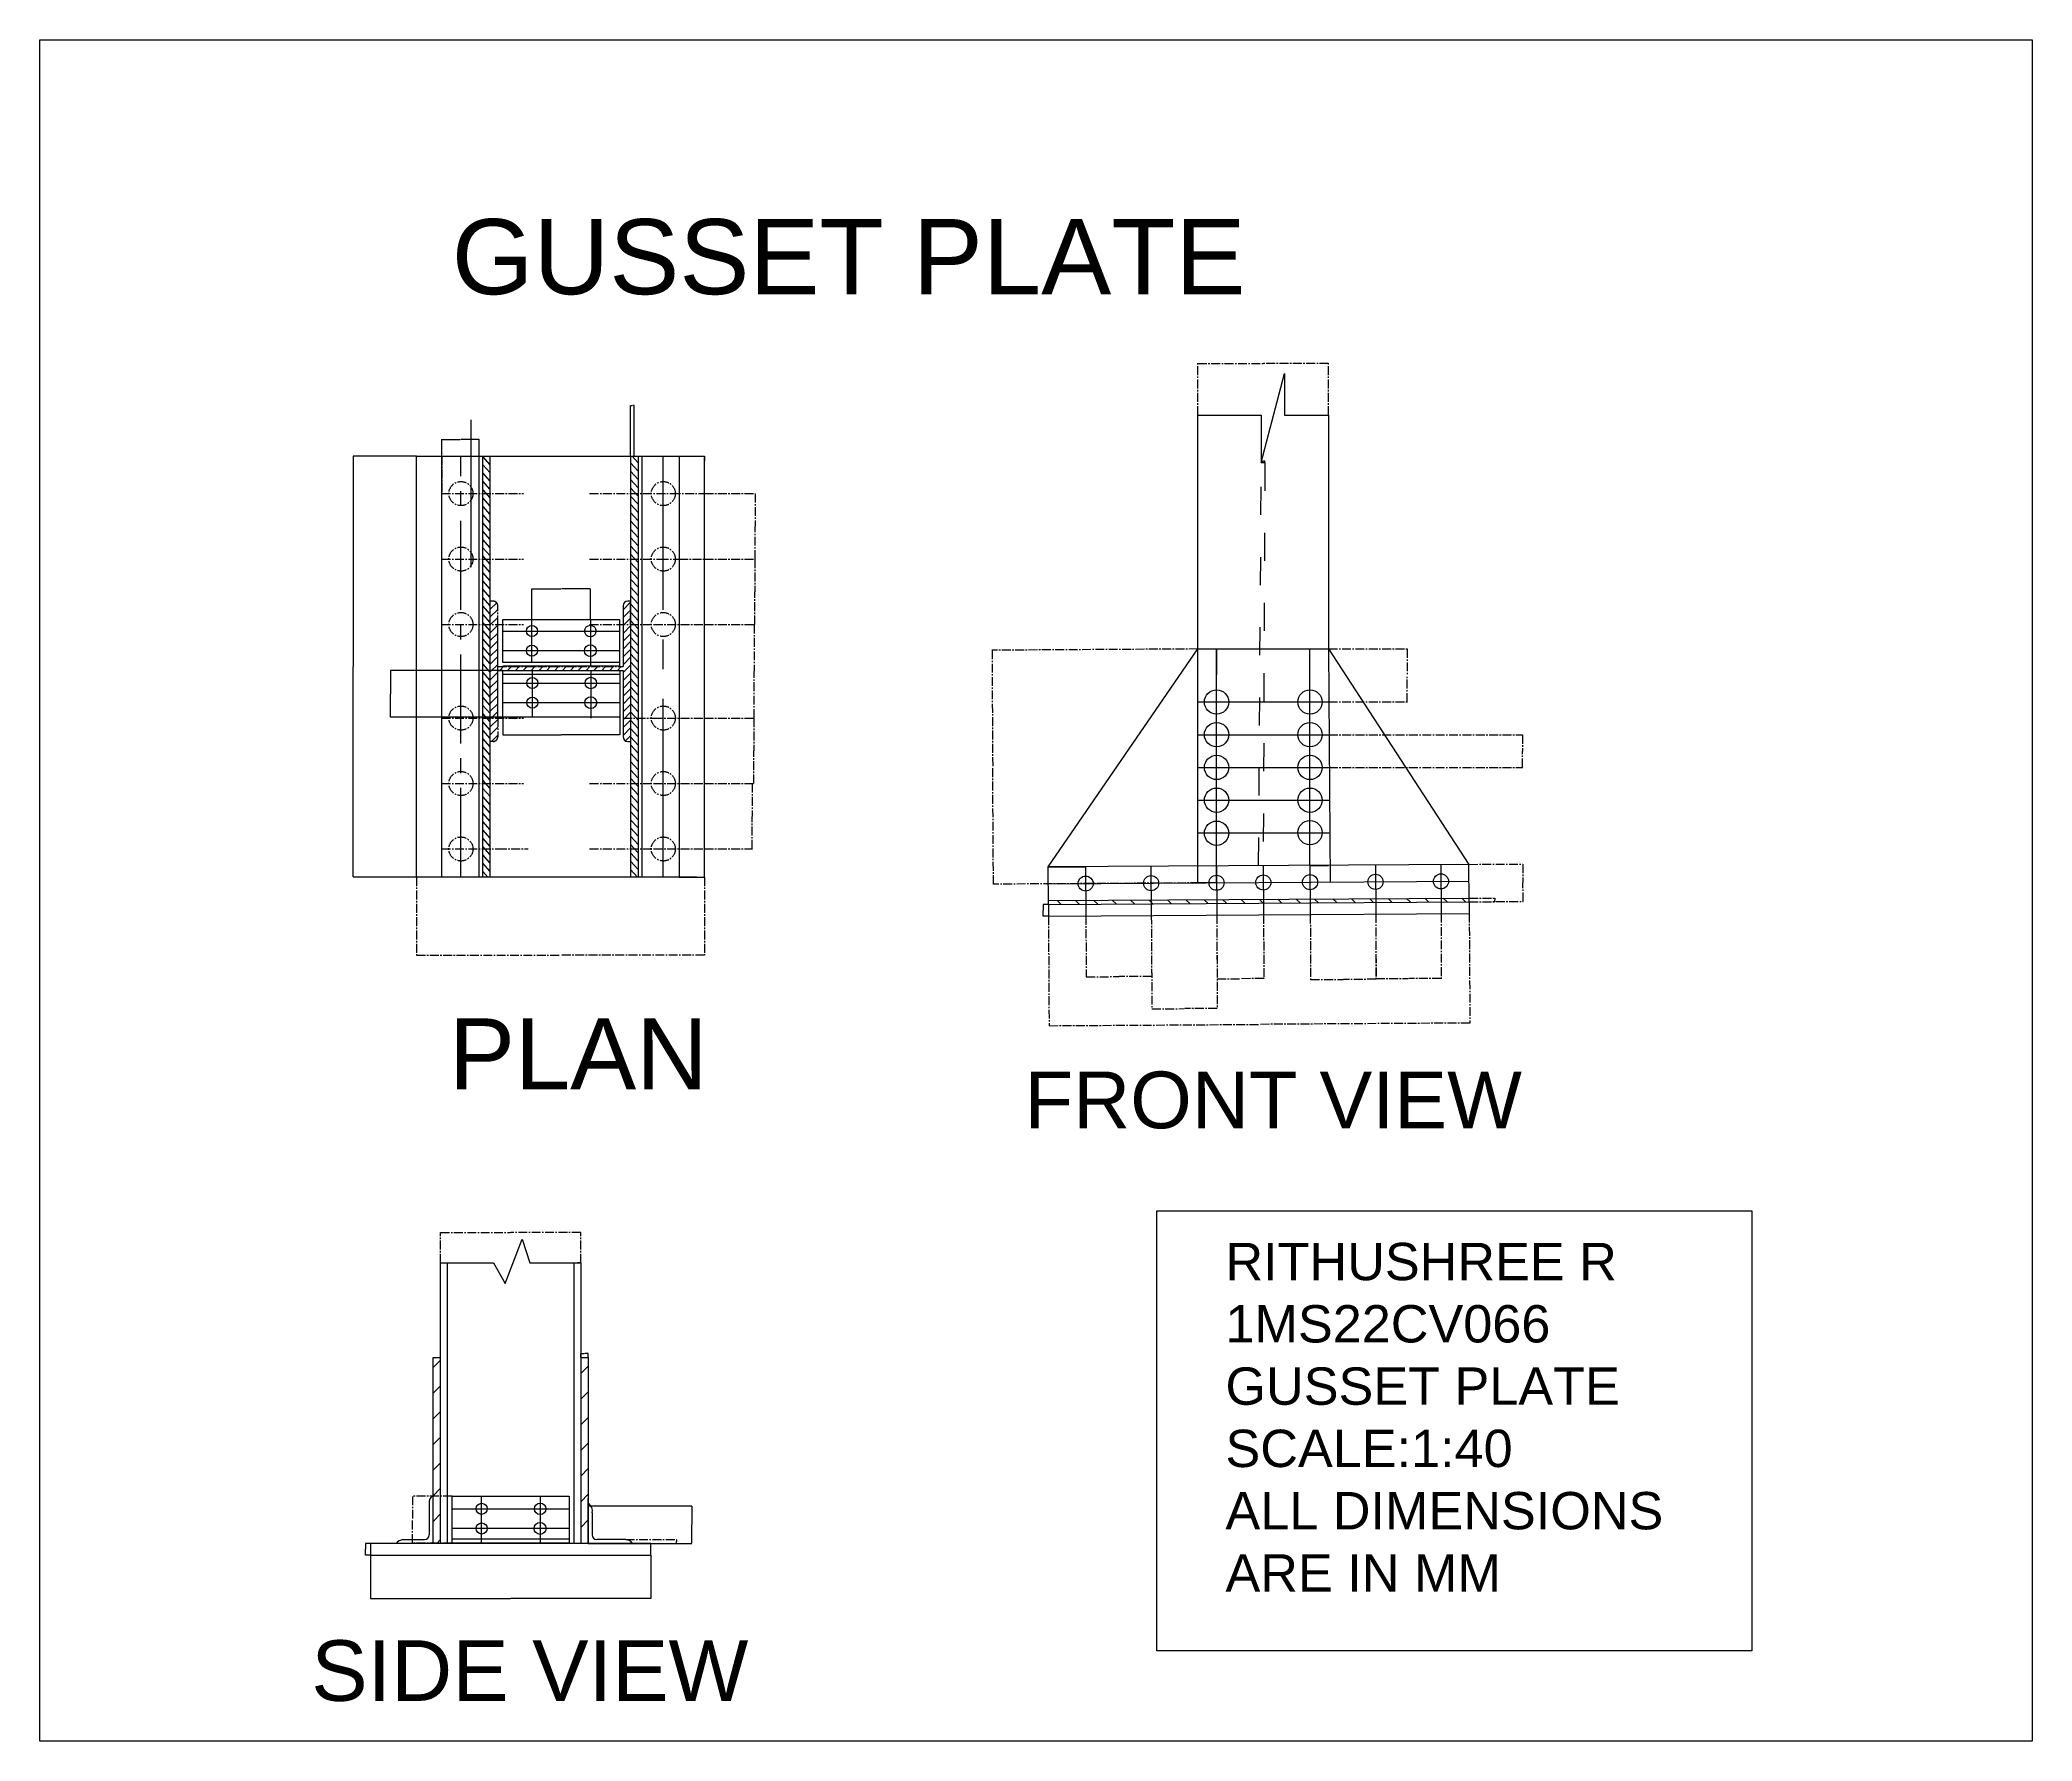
# Model space of a CAD drawing. Header units: millimetres. Extents: x 992 to 14246, y 907 to 4545.
# Drawn here: x 9984 to 14246, y 907 to 4545 of the extents above; entities that cross this region are included whole.
import ezdxf

# ---------------------------------------------------------------- set-up
doc = ezdxf.new("R2010")
doc.units = ezdxf.units.MM
doc.linetypes.add('ACAD_ISO03W100', pattern=[30, 12, -18])
doc.linetypes.add('CENTER2', pattern=[28.575, 19.05, -3.175, 3.175, -3.175])
doc.styles.get("Standard").update_dxf_attribs({"font": 'arial.ttf'})
doc.dimstyles.get("Standard").update_dxf_attribs({"dimtxt": 0.18, "dimasz": 0.18, "dimexe": 0.18, "dimexo": 0.0625, "dimgap": 0.09, "dimtad": 0, "dimtih": 1, "dimtoh": 1, "dimdec": 4, "dimzin": 0, "dimdsep": 46, "dimtxsty": 'Standard', "dimcen": 0.09, "dimadec": 0, "dimazin": 0, "dimtfac": 1, "dimtdec": 4, "dimtofl": 0, "dimtmove": 0, "dimatfit": 3, "dimfxl": 1, "dimtolj": 1, "dimtzin": 0, "dimarcsym": 0})
pattern_1 = [(132, (9543.366, 2410.512), (-8.824845, -7.945926), [])]
pattern_2 = [(45, (9543.366, 2410.512), (-8.39689, 8.39689), [])]

# ---------------------------------------------------------------- blocks, each defined once
blk = doc.blocks.new('*D78')
at = {"color": 0, "lineweight": -2, "transparency": 16777216}
for p, q in [((10691.4, 1305.2), (10691.4, 1212.5)), ((11291.4, 1305.2), (11291.4, 1212.5)), ((10691.6, 1212.7), (10991.1, 1212.7)), ((11291.2, 1212.7), (10991.7, 1212.7))]:
    blk.add_line(p, q, dxfattribs=at)
at = {"color": 0, "transparency": 16777216}
for points in [[(10691.6, 1212.7), (10691.6, 1212.7), (10691.4, 1212.7)], [(11291.2, 1212.7), (11291.2, 1212.7), (11291.4, 1212.7)]]:
    blk.add_solid(points, dxfattribs=at)
at = {"layer": 'Defpoints', "color": 0, "transparency": 16777216}
for p in [(10691.4, 1305.3), (11291.4, 1305.3), (11291.4, 1212.7)]:
    blk.add_point(p, dxfattribs=at)
at = {"color": 0, "transparency": 16777216, "insert": (10991.4, 1212.7), "char_height": 0.18, "attachment_point": 5}
blk.add_mtext('\\A1;600', dxfattribs=at)
blk = doc.blocks.new('*D79')
at = {"color": 0, "lineweight": -2, "transparency": 16777216}
for p, q in [((10843.9, 3655.1), (10843.9, 3691.2)), ((10844.1, 3691), (10883.4, 3691)), ((10923.7, 3691), (10884.5, 3691)), ((10923.9, 3655.1), (10923.9, 3691.2))]:
    blk.add_line(p, q, dxfattribs=at)
at = {"color": 0, "transparency": 16777216}
for points in [[(10844.1, 3691), (10844.1, 3691), (10843.9, 3691)], [(10923.7, 3691), (10923.7, 3691), (10923.9, 3691)]]:
    blk.add_solid(points, dxfattribs=at)
at = {"layer": 'Defpoints', "color": 0, "transparency": 16777216}
for p in [(10843.9, 3691), (10843.9, 3655.1), (10923.9, 3655.1)]:
    blk.add_point(p, dxfattribs=at)
at = {"color": 0, "transparency": 16777216, "insert": (10883.9, 3691), "char_height": 0.18, "attachment_point": 5}
blk.add_mtext('\\A1;80.0000', dxfattribs=at)
blk = doc.blocks.new('*D80')
at = {"color": 0, "lineweight": -2, "transparency": 16777216}
for p, q in [((10789.9, 3655.1), (10654.8, 3655.1)), ((10654.9, 3654.9), (10654.9, 3205.3)), ((10654.9, 2755.3), (10654.9, 3204.9)), ((10789.9, 2755.1), (10654.8, 2755.1))]:
    blk.add_line(p, q, dxfattribs=at)
at = {"color": 0, "transparency": 16777216}
for points in [[(10654.9, 3654.9), (10655, 3654.9), (10654.9, 3655.1)], [(10654.9, 2755.3), (10655, 2755.3), (10654.9, 2755.1)]]:
    blk.add_solid(points, dxfattribs=at)
at = {"layer": 'Defpoints', "color": 0, "transparency": 16777216}
for p in [(10789.9, 3655.1), (10654.9, 2755.1), (10789.9, 2755.1)]:
    blk.add_point(p, dxfattribs=at)
at = {"color": 0, "transparency": 16777216, "insert": (10654.9, 3205.1), "char_height": 0.18, "attachment_point": 5}
blk.add_mtext('\\A1;900.0000', dxfattribs=at)
blk = doc.blocks.new('*D81')
at = {"color": 0, "lineweight": -2, "transparency": 16777216}
for p, q in [((10974.6, 3196.8), (10734.4, 3196.8)), ((10734.6, 3196.6), (10734.6, 3147)), ((10734.6, 3097), (10734.6, 3146.6)), ((10974.6, 3096.8), (10734.4, 3096.8))]:
    blk.add_line(p, q, dxfattribs=at)
at = {"color": 0, "transparency": 16777216}
for points in [[(10734.6, 3196.6), (10734.7, 3196.6), (10734.6, 3196.8)], [(10734.6, 3097), (10734.7, 3097), (10734.6, 3096.8)]]:
    blk.add_solid(points, dxfattribs=at)
at = {"layer": 'Defpoints', "color": 0, "transparency": 16777216}
for p in [(10974.7, 3196.8), (10734.6, 3096.8), (10974.7, 3096.8)]:
    blk.add_point(p, dxfattribs=at)
at = {"color": 0, "transparency": 16777216, "insert": (10734.6, 3146.8), "char_height": 0.18, "attachment_point": 5}
blk.add_mtext('\\A1;100.0000', dxfattribs=at)
blk = doc.blocks.new('*D82')
at = {"color": 0, "lineweight": -2, "transparency": 16777216}
for p, q in [((10974.7, 3096.8), (10974.7, 3059.3)), ((11224.7, 3096.8), (11224.7, 3059.3)), ((10974.8, 3059.5), (11099.1, 3059.5)), ((11224.5, 3059.5), (11100.3, 3059.5))]:
    blk.add_line(p, q, dxfattribs=at)
at = {"color": 0, "transparency": 16777216}
for points in [[(10974.8, 3059.5), (10974.8, 3059.5), (10974.7, 3059.5)], [(11224.5, 3059.5), (11224.5, 3059.5), (11224.7, 3059.5)]]:
    blk.add_solid(points, dxfattribs=at)
at = {"layer": 'Defpoints', "color": 0, "transparency": 16777216}
for p in [(10974.7, 3096.8), (11224.7, 3096.8), (11224.7, 3059.5)]:
    blk.add_point(p, dxfattribs=at)
at = {"color": 0, "transparency": 16777216, "insert": (11099.7, 3059.5), "char_height": 0.18, "attachment_point": 5}
blk.add_mtext('\\A1;250.0000', dxfattribs=at)
blk = doc.blocks.new('*D83')
at = {"color": 0, "lineweight": -2, "transparency": 16777216}
for p, q in [((11036.9, 3306.2), (11036.9, 3371.5)), ((11037, 3371.3), (11098.8, 3371.3)), ((11161.7, 3371.3), (11100, 3371.3)), ((11161.9, 3306.2), (11161.9, 3371.5))]:
    blk.add_line(p, q, dxfattribs=at)
at = {"color": 0, "transparency": 16777216}
for points in [[(11037, 3371.3), (11037, 3371.3), (11036.9, 3371.3)], [(11161.7, 3371.3), (11161.7, 3371.3), (11161.9, 3371.3)]]:
    blk.add_solid(points, dxfattribs=at)
at = {"layer": 'Defpoints', "color": 0, "transparency": 16777216}
for p in [(11161.9, 3371.3), (11036.9, 3306.1), (11161.9, 3306.1)]:
    blk.add_point(p, dxfattribs=at)
at = {"color": 0, "transparency": 16777216, "insert": (11099.4, 3371.3), "char_height": 0.18, "attachment_point": 5}
blk.add_mtext('\\A1;125.0000', dxfattribs=at)
blk = doc.blocks.new('*D77')
at = {"color": 0, "lineweight": -2, "transparency": 16777216}
for p, q in [((11247.9, 3655.1), (11247.9, 3763.4)), ((11248.1, 3763.2), (11251.5, 3763.2)), ((11255.7, 3763.2), (11252.4, 3763.2)), ((11255.9, 3655.1), (11255.9, 3763.4))]:
    blk.add_line(p, q, dxfattribs=at)
at = {"color": 0, "transparency": 16777216}
for points in [[(11248.1, 3763.2), (11248.1, 3763.2), (11247.9, 3763.2)], [(11255.7, 3763.2), (11255.7, 3763.2), (11255.9, 3763.2)]]:
    blk.add_solid(points, dxfattribs=at)
at = {"layer": 'Defpoints', "color": 0, "transparency": 16777216}
for p in [(11247.9, 3763.2), (11247.9, 3655.1), (11255.9, 3655.1)]:
    blk.add_point(p, dxfattribs=at)
at = {"color": 0, "transparency": 16777216, "insert": (11251.9, 3763.2), "char_height": 0.18, "attachment_point": 5}
blk.add_mtext('\\A1;8.0000', dxfattribs=at)
blk = doc.blocks.new('*D84')
at = {"color": 0, "linetype": 'CENTER2', "lineweight": -2, "transparency": 16777216}
for p, q in [((10789.9, 2755), (10789.9, 2588.2)), ((11405.9, 2755), (11405.9, 2588.2)), ((10790.1, 2588.4), (11097.6, 2588.4)), ((11405.7, 2588.4), (11098.2, 2588.4))]:
    blk.add_line(p, q, dxfattribs=at)
at = {"color": 0, "linetype": 'CENTER2', "transparency": 16777216}
for points in [[(10790.1, 2588.4), (10790.1, 2588.4), (10789.9, 2588.4)], [(11405.7, 2588.4), (11405.7, 2588.4), (11405.9, 2588.4)]]:
    blk.add_solid(points, dxfattribs=at)
at = {"layer": 'Defpoints', "color": 0, "linetype": 'CENTER2', "transparency": 16777216}
for p in [(10789.9, 2755.1), (11405.9, 2755.1), (11405.9, 2588.4)]:
    blk.add_point(p, dxfattribs=at)
at = {"color": 0, "linetype": 'CENTER2', "transparency": 16777216, "insert": (11097.9, 2588.4), "char_height": 0.18, "attachment_point": 5}
blk.add_mtext('\\A1;600', dxfattribs=at)
blk = doc.blocks.new('*D85')
at = {"color": 0, "linetype": 'CENTER2', "lineweight": -2, "transparency": 16777216}
for p, q in [((11406, 2955.1), (11508.4, 2955.1)), ((11508.2, 2954.9), (11508.2, 2885.3)), ((11508.2, 2815.3), (11508.2, 2884.9)), ((11406, 2815.1), (11508.4, 2815.1))]:
    blk.add_line(p, q, dxfattribs=at)
at = {"color": 0, "linetype": 'CENTER2', "transparency": 16777216}
for points in [[(11508.2, 2954.9), (11508.2, 2954.9), (11508.2, 2955.1)], [(11508.2, 2815.3), (11508.2, 2815.3), (11508.2, 2815.1)]]:
    blk.add_solid(points, dxfattribs=at)
at = {"layer": 'Defpoints', "color": 0, "linetype": 'CENTER2', "transparency": 16777216}
for p in [(11405.9, 2955.1), (11405.9, 2815.1), (11508.2, 2815.1)]:
    blk.add_point(p, dxfattribs=at)
at = {"color": 0, "linetype": 'CENTER2', "transparency": 16777216, "insert": (11508.2, 2885.1), "char_height": 0.18, "attachment_point": 5}
blk.add_mtext('\\A1;140.0000', dxfattribs=at)
blk = doc.blocks.new('*D86')
at = {"color": 0, "linetype": 'CENTER2', "lineweight": -2, "transparency": 16777216}
for p, q in [((11406, 3095.1), (11511.7, 3095.1)), ((11511.5, 3094.9), (11511.5, 3025.3)), ((11511.5, 2955.3), (11511.5, 3024.9)), ((11406, 2955.1), (11511.7, 2955.1))]:
    blk.add_line(p, q, dxfattribs=at)
at = {"color": 0, "linetype": 'CENTER2', "transparency": 16777216}
for points in [[(11511.5, 3094.9), (11511.6, 3094.9), (11511.5, 3095.1)], [(11511.5, 2955.3), (11511.6, 2955.3), (11511.5, 2955.1)]]:
    blk.add_solid(points, dxfattribs=at)
at = {"layer": 'Defpoints', "color": 0, "linetype": 'CENTER2', "transparency": 16777216}
for p in [(11405.9, 3095.1), (11405.9, 2955.1), (11511.5, 2955.1)]:
    blk.add_point(p, dxfattribs=at)
at = {"color": 0, "linetype": 'CENTER2', "transparency": 16777216, "insert": (11511.5, 3025.1), "char_height": 0.18, "attachment_point": 5}
blk.add_mtext('\\A1;140.0000', dxfattribs=at)
blk = doc.blocks.new('*D87')
at = {"color": 0, "linetype": 'CENTER2', "lineweight": -2, "transparency": 16777216}
for p, q in [((11406, 3295.1), (11512.1, 3295.1)), ((11511.9, 3294.9), (11511.9, 3195.3)), ((11511.9, 3095.3), (11511.9, 3194.9)), ((11406, 3095.1), (11512.1, 3095.1))]:
    blk.add_line(p, q, dxfattribs=at)
at = {"color": 0, "linetype": 'CENTER2', "transparency": 16777216}
for points in [[(11511.9, 3294.9), (11511.9, 3294.9), (11511.9, 3295.1)], [(11511.9, 3095.3), (11511.9, 3095.3), (11511.9, 3095.1)]]:
    blk.add_solid(points, dxfattribs=at)
at = {"layer": 'Defpoints', "color": 0, "linetype": 'CENTER2', "transparency": 16777216}
for p in [(11405.9, 3295.1), (11405.9, 3095.1), (11511.9, 3095.1)]:
    blk.add_point(p, dxfattribs=at)
at = {"color": 0, "linetype": 'CENTER2', "transparency": 16777216, "insert": (11511.9, 3195.1), "char_height": 0.18, "attachment_point": 5}
blk.add_mtext('\\A1;200.0000', dxfattribs=at)
blk = doc.blocks.new('*D88')
at = {"color": 0, "linetype": 'CENTER2', "lineweight": -2, "transparency": 16777216}
for p, q in [((11406, 3435.1), (11513.8, 3435.1)), ((11513.6, 3434.9), (11513.6, 3365.3)), ((11513.6, 3295.3), (11513.6, 3364.9)), ((11406, 3295.1), (11513.8, 3295.1))]:
    blk.add_line(p, q, dxfattribs=at)
at = {"color": 0, "linetype": 'CENTER2', "transparency": 16777216}
for points in [[(11513.6, 3434.9), (11513.6, 3434.9), (11513.6, 3435.1)], [(11513.6, 3295.3), (11513.6, 3295.3), (11513.6, 3295.1)]]:
    blk.add_solid(points, dxfattribs=at)
at = {"layer": 'Defpoints', "color": 0, "linetype": 'CENTER2', "transparency": 16777216}
for p in [(11405.9, 3435.1), (11405.9, 3295.1), (11513.6, 3295.1)]:
    blk.add_point(p, dxfattribs=at)
at = {"color": 0, "linetype": 'CENTER2', "transparency": 16777216, "insert": (11513.6, 3365.1), "char_height": 0.18, "attachment_point": 5}
blk.add_mtext('\\A1;140.0000', dxfattribs=at)
blk = doc.blocks.new('*D89')
at = {"color": 0, "linetype": 'CENTER2', "lineweight": -2, "transparency": 16777216}
for p, q in [((11406, 3575.1), (11514.6, 3575.1)), ((11514.4, 3574.9), (11514.4, 3505.3)), ((11514.4, 3435.3), (11514.4, 3504.9)), ((11406, 3435.1), (11514.6, 3435.1))]:
    blk.add_line(p, q, dxfattribs=at)
at = {"color": 0, "linetype": 'CENTER2', "transparency": 16777216}
for points in [[(11514.4, 3574.9), (11514.5, 3574.9), (11514.4, 3575.1)], [(11514.4, 3435.3), (11514.5, 3435.3), (11514.4, 3435.1)]]:
    blk.add_solid(points, dxfattribs=at)
at = {"layer": 'Defpoints', "color": 0, "linetype": 'CENTER2', "transparency": 16777216}
for p in [(11405.9, 3575.1), (11405.9, 3435.1), (11514.4, 3435.1)]:
    blk.add_point(p, dxfattribs=at)
at = {"color": 0, "linetype": 'CENTER2', "transparency": 16777216, "insert": (11514.4, 3505.1), "char_height": 0.18, "attachment_point": 5}
blk.add_mtext('\\A1;140.0000', dxfattribs=at)
blk = doc.blocks.new('*D90')
at = {"color": 0, "linetype": 'CENTER2', "lineweight": -2, "transparency": 16777216}
for p, q in [((12141.4, 2696.6), (12130.2, 2696.5)), ((12130.4, 2696.4), (12130.5, 2684.2)), ((12141.5, 2671.6), (12130.4, 2671.5)), ((12130.5, 2671.7), (12130.5, 2683.9))]:
    blk.add_line(p, q, dxfattribs=at)
at = {"color": 0, "linetype": 'CENTER2', "transparency": 16777216}
for points in [[(12130.4, 2696.4), (12130.4, 2696.4), (12130.4, 2696.5)], [(12130.6, 2671.7), (12130.5, 2671.7), (12130.5, 2671.5)]]:
    blk.add_solid(points, dxfattribs=at)
at = {"layer": 'Defpoints', "color": 0, "linetype": 'CENTER2', "transparency": 16777216}
for p in [(12130.4, 2696.5), (12141.4, 2696.6), (12141.6, 2671.6)]:
    blk.add_point(p, dxfattribs=at)
at = {"color": 0, "linetype": 'CENTER2', "transparency": 16777216, "insert": (12130.5, 2684), "char_height": 0.18, "attachment_point": 5}
blk.add_mtext('\\A1;25.0000', dxfattribs=at)
blk = doc.blocks.new('*D91')
at = {"color": 0, "linetype": 'CENTER2', "lineweight": -2, "transparency": 16777216}
for p, q in [((13041.4, 2710.2), (13096.3, 2710.2)), ((13041.5, 2702.2), (13096.3, 2702.2)), ((13096.1, 2710), (13096.1, 2706.4)), ((13096.1, 2702.4), (13096.1, 2706))]:
    blk.add_line(p, q, dxfattribs=at)
at = {"color": 0, "linetype": 'CENTER2', "transparency": 16777216}
for points in [[(13096.1, 2710), (13096.1, 2710), (13096.1, 2710.2)], [(13096.1, 2702.4), (13096.1, 2702.4), (13096.1, 2702.2)]]:
    blk.add_solid(points, dxfattribs=at)
at = {"layer": 'Defpoints', "color": 0, "linetype": 'CENTER2', "transparency": 16777216}
for p in [(13041.4, 2710.2), (13041.4, 2702.2), (13096.1, 2702.2)]:
    blk.add_point(p, dxfattribs=at)
at = {"color": 0, "linetype": 'CENTER2', "transparency": 16777216, "insert": (13096.1, 2706.2), "char_height": 0.18, "attachment_point": 5}
blk.add_mtext('\\A1;7.9998', dxfattribs=at)
blk = doc.blocks.new('*D92')
at = {"color": 0, "linetype": 'CENTER2', "lineweight": -2, "transparency": 16777216}
for p, q in [((13041, 2782.2), (13156.4, 2782.9)), ((13156.2, 2782.7), (13156.5, 2743.1)), ((13156.7, 2703.1), (13156.5, 2742.7)), ((13041.5, 2702.2), (13156.9, 2702.9))]:
    blk.add_line(p, q, dxfattribs=at)
at = {"color": 0, "linetype": 'CENTER2', "transparency": 16777216}
for points in [[(13156.3, 2782.7), (13156.2, 2782.7), (13156.2, 2782.9)], [(13156.8, 2703.1), (13156.7, 2703.1), (13156.7, 2702.9)]]:
    blk.add_solid(points, dxfattribs=at)
at = {"layer": 'Defpoints', "color": 0, "linetype": 'CENTER2', "transparency": 16777216}
for p in [(13040.9, 2782.2), (13156.2, 2782.9), (13041.4, 2702.2)]:
    blk.add_point(p, dxfattribs=at)
at = {"color": 0, "linetype": 'CENTER2', "transparency": 16777216, "insert": (13156.5, 2742.9), "char_height": 0.18, "attachment_point": 5}
blk.add_mtext('\\A1;80.0000', dxfattribs=at)
blk = doc.blocks.new('*D93')
at = {"color": 0, "linetype": 'CENTER2', "lineweight": -2, "transparency": 16777216}
for p, q in [((12841.6, 2675.9), (12841.6, 2537.7)), ((12981.6, 2676.8), (12981.6, 2537.7)), ((12841.8, 2537.9), (12911, 2537.9)), ((12981.4, 2537.9), (12912.2, 2537.9))]:
    blk.add_line(p, q, dxfattribs=at)
at = {"color": 0, "linetype": 'CENTER2', "transparency": 16777216}
for points in [[(12841.8, 2537.9), (12841.8, 2537.8), (12841.6, 2537.9)], [(12981.4, 2537.9), (12981.4, 2537.8), (12981.6, 2537.9)]]:
    blk.add_solid(points, dxfattribs=at)
at = {"layer": 'Defpoints', "color": 0, "linetype": 'CENTER2', "transparency": 16777216}
for p in [(12841.6, 2676), (12981.6, 2676.8), (12841.6, 2537.9)]:
    blk.add_point(p, dxfattribs=at)
at = {"color": 0, "linetype": 'CENTER2', "transparency": 16777216, "insert": (12911.6, 2537.9), "char_height": 0.18, "attachment_point": 5}
blk.add_mtext('\\A1;139.9973', dxfattribs=at)
blk = doc.blocks.new('*D94')
at = {"color": 0, "linetype": 'CENTER2', "lineweight": -2, "transparency": 16777216}
for p, q in [((12701.6, 2675), (12702.4, 2535.5)), ((12841.6, 2675.9), (12842.4, 2536.4)), ((12702.6, 2535.7), (12771.8, 2536.1)), ((12842.3, 2536.5), (12773, 2536.1))]:
    blk.add_line(p, q, dxfattribs=at)
at = {"color": 0, "linetype": 'CENTER2', "transparency": 16777216}
for points in [[(12702.6, 2535.7), (12702.6, 2535.6), (12702.4, 2535.7)], [(12842.3, 2536.6), (12842.3, 2536.5), (12842.4, 2536.5)]]:
    blk.add_solid(points, dxfattribs=at)
at = {"layer": 'Defpoints', "color": 0, "linetype": 'CENTER2', "transparency": 16777216}
for p in [(12701.6, 2675.1), (12841.6, 2676), (12702.4, 2535.7)]:
    blk.add_point(p, dxfattribs=at)
at = {"color": 0, "linetype": 'CENTER2', "transparency": 16777216, "insert": (12772.4, 2536.1), "char_height": 0.18, "attachment_point": 5}
blk.add_mtext('\\A1;140.0000', dxfattribs=at)
blk = doc.blocks.new('*D95')
at = {"color": 0, "linetype": 'CENTER2', "lineweight": -2, "transparency": 16777216}
for p, q in [((12501.6, 2673.8), (12502.4, 2537.2)), ((12601.6, 2674.4), (12602.4, 2537.8)), ((12502.6, 2537.4), (12551.8, 2537.7)), ((12602.2, 2538), (12553, 2537.7))]:
    blk.add_line(p, q, dxfattribs=at)
at = {"color": 0, "linetype": 'CENTER2', "transparency": 16777216}
for points in [[(12502.6, 2537.4), (12502.6, 2537.4), (12502.4, 2537.4)], [(12602.2, 2538), (12602.2, 2538), (12602.4, 2538)]]:
    blk.add_solid(points, dxfattribs=at)
at = {"layer": 'Defpoints', "color": 0, "linetype": 'CENTER2', "transparency": 16777216}
for p in [(12501.6, 2673.8), (12601.6, 2674.5), (12502.4, 2537.4)]:
    blk.add_point(p, dxfattribs=at)
at = {"color": 0, "linetype": 'CENTER2', "transparency": 16777216, "insert": (12552.4, 2537.7), "char_height": 0.18, "attachment_point": 5}
blk.add_mtext('\\A1;100.0000', dxfattribs=at)
blk = doc.blocks.new('*D96')
at = {"color": 0, "linetype": 'CENTER2', "lineweight": -2, "transparency": 16777216}
for p, q in [((12141.6, 2671.5), (12143, 2437.2)), ((13041.6, 2677.1), (13043, 2442.7)), ((12143.2, 2437.3), (12592.4, 2440.1)), ((13042.8, 2442.9), (12593.6, 2440.1))]:
    blk.add_line(p, q, dxfattribs=at)
at = {"color": 0, "linetype": 'CENTER2', "transparency": 16777216}
for points in [[(12143.2, 2437.4), (12143.2, 2437.3), (12143, 2437.3)], [(13042.8, 2442.9), (13042.8, 2442.9), (13043, 2442.9)]]:
    blk.add_solid(points, dxfattribs=at)
at = {"layer": 'Defpoints', "color": 0, "linetype": 'CENTER2', "transparency": 16777216}
for p in [(12141.6, 2671.6), (13041.6, 2677.2), (13043, 2442.9)]:
    blk.add_point(p, dxfattribs=at)
at = {"color": 0, "linetype": 'CENTER2', "transparency": 16777216, "insert": (12593, 2440.1), "char_height": 0.18, "attachment_point": 5}
blk.add_mtext('\\A1;900.0000', dxfattribs=at)
blk = doc.blocks.new('*D97')
at = {"color": 0, "linetype": 'CENTER2', "lineweight": -2, "transparency": 16777216}
for p, q in [((12361.6, 2672.9), (12362.8, 2473.1)), ((12501.6, 2673.8), (12502.8, 2474)), ((12363, 2473.3), (12432.2, 2473.7)), ((12502.6, 2474.2), (12433.4, 2473.7))]:
    blk.add_line(p, q, dxfattribs=at)
at = {"color": 0, "linetype": 'CENTER2', "transparency": 16777216}
for points in [[(12363, 2473.3), (12363, 2473.3), (12362.8, 2473.3)], [(12502.6, 2474.2), (12502.6, 2474.1), (12502.8, 2474.2)]]:
    blk.add_solid(points, dxfattribs=at)
at = {"layer": 'Defpoints', "color": 0, "linetype": 'CENTER2', "transparency": 16777216}
for p in [(12361.6, 2673), (12501.6, 2673.8), (12362.8, 2473.3)]:
    blk.add_point(p, dxfattribs=at)
at = {"color": 0, "linetype": 'CENTER2', "transparency": 16777216, "insert": (12432.8, 2473.7), "char_height": 0.18, "attachment_point": 5}
blk.add_mtext('\\A1;140.0000', dxfattribs=at)
blk = doc.blocks.new('*D98')
at = {"color": 0, "linetype": 'CENTER2', "lineweight": -2, "transparency": 16777216}
for p, q in [((12221.6, 2672), (12222.4, 2541.6)), ((12361.6, 2672.9), (12362.4, 2542.4)), ((12222.6, 2541.8), (12291.8, 2542.2)), ((12362.2, 2542.6), (12293, 2542.2))]:
    blk.add_line(p, q, dxfattribs=at)
at = {"color": 0, "linetype": 'CENTER2', "transparency": 16777216}
for points in [[(12222.6, 2541.8), (12222.6, 2541.7), (12222.4, 2541.8)], [(12362.2, 2542.6), (12362.2, 2542.6), (12362.4, 2542.6)]]:
    blk.add_solid(points, dxfattribs=at)
at = {"layer": 'Defpoints', "color": 0, "linetype": 'CENTER2', "transparency": 16777216}
for p in [(12221.6, 2672.1), (12361.6, 2673), (12222.4, 2541.8)]:
    blk.add_point(p, dxfattribs=at)
at = {"color": 0, "linetype": 'CENTER2', "transparency": 16777216, "insert": (12292.4, 2542.2), "char_height": 0.18, "attachment_point": 5}
blk.add_mtext('\\A1;140.0000', dxfattribs=at)
blk = doc.blocks.new('*D99')
at = {"color": 0, "linetype": 'CENTER2', "lineweight": -2, "transparency": 16777216}
for p, q in [((12741.3, 3059.5), (13155.5, 3059.5)), ((13155.3, 3059.3), (13155.3, 3024.6)), ((12741.3, 2989.5), (13155.5, 2989.5)), ((13155.3, 2989.6), (13155.3, 3024.3))]:
    blk.add_line(p, q, dxfattribs=at)
at = {"color": 0, "linetype": 'CENTER2', "transparency": 16777216}
for points in [[(13155.3, 3059.3), (13155.3, 3059.3), (13155.3, 3059.5)], [(13155.3, 2989.6), (13155.3, 2989.6), (13155.3, 2989.5)]]:
    blk.add_solid(points, dxfattribs=at)
at = {"layer": 'Defpoints', "color": 0, "linetype": 'CENTER2', "transparency": 16777216}
for p in [(12741.3, 3059.5), (12741.3, 2989.5), (13155.3, 2989.5)]:
    blk.add_point(p, dxfattribs=at)
at = {"color": 0, "linetype": 'CENTER2', "transparency": 16777216, "insert": (13155.3, 3024.5), "char_height": 0.18, "attachment_point": 5}
blk.add_mtext('\\A1;70.0000', dxfattribs=at)
blk = doc.blocks.new('*D100')
at = {"color": 0, "linetype": 'CENTER2', "lineweight": -2, "transparency": 16777216}
for p, q in [((12741, 3242.8), (12909.2, 3242.8)), ((12909, 3242.7), (12909, 3186.3)), ((12909, 3129.6), (12909, 3186)), ((12741, 3129.5), (12909.2, 3129.5))]:
    blk.add_line(p, q, dxfattribs=at)
at = {"color": 0, "linetype": 'CENTER2', "transparency": 16777216}
for points in [[(12909, 3242.7), (12909, 3242.7), (12909, 3242.8)], [(12909, 3129.6), (12909, 3129.6), (12909, 3129.5)]]:
    blk.add_solid(points, dxfattribs=at)
at = {"layer": 'Defpoints', "color": 0, "linetype": 'CENTER2', "transparency": 16777216}
for p in [(12740.9, 3242.8), (12740.9, 3129.5), (12909, 3129.5)]:
    blk.add_point(p, dxfattribs=at)
at = {"color": 0, "linetype": 'CENTER2', "transparency": 16777216, "insert": (12909, 3186.2), "char_height": 0.18, "attachment_point": 5}
blk.add_mtext('\\A1;92.5', dxfattribs=at)
blk = doc.blocks.new('*D101')
at = {"color": 0, "linetype": 'CENTER2', "lineweight": -2, "transparency": 16777216}
for p, q in [((12461.1, 3242.8), (12020.7, 3240.1)), ((12020.9, 3239.9), (12022.4, 2990.2)), ((12024, 2740.1), (12022.4, 2989.8)), ((12464.2, 2742.6), (12023.8, 2739.9))]:
    blk.add_line(p, q, dxfattribs=at)
at = {"color": 0, "linetype": 'CENTER2', "transparency": 16777216}
for points in [[(12020.9, 3239.9), (12020.8, 3239.9), (12020.9, 3240.1)], [(12024, 2740.1), (12023.9, 2740.1), (12024, 2739.9)]]:
    blk.add_solid(points, dxfattribs=at)
at = {"layer": 'Defpoints', "color": 0, "linetype": 'CENTER2', "transparency": 16777216}
for p in [(12461.1, 3242.8), (12024, 2739.9), (12464.3, 2742.6)]:
    blk.add_point(p, dxfattribs=at)
at = {"color": 0, "linetype": 'CENTER2', "transparency": 16777216, "insert": (12022.4, 2990), "char_height": 0.18, "attachment_point": 5}
blk.add_mtext('\\A1;500.2386', dxfattribs=at)
blk = doc.blocks.new('*D102')
at = {"color": 0, "linetype": 'CENTER2', "lineweight": -2, "transparency": 16777216}
for p, q in [((12461.1, 3742.9), (12461.1, 3853.8)), ((12461.3, 3853.6), (12600.7, 3853.6)), ((12740.7, 3853.6), (12601.3, 3853.6)), ((12740.9, 3742.9), (12740.9, 3853.8))]:
    blk.add_line(p, q, dxfattribs=at)
at = {"color": 0, "linetype": 'CENTER2', "transparency": 16777216}
for points in [[(12461.3, 3853.6), (12461.3, 3853.6), (12461.1, 3853.6)], [(12740.7, 3853.6), (12740.7, 3853.6), (12740.9, 3853.6)]]:
    blk.add_solid(points, dxfattribs=at)
at = {"layer": 'Defpoints', "color": 0, "linetype": 'CENTER2', "transparency": 16777216}
for p in [(12461.1, 3853.6), (12461.1, 3742.8), (12740.9, 3742.8)]:
    blk.add_point(p, dxfattribs=at)
at = {"color": 0, "linetype": 'CENTER2', "transparency": 16777216, "insert": (12601, 3853.6), "char_height": 0.18, "attachment_point": 5}
blk.add_mtext('\\A1;300', dxfattribs=at)
blk = doc.blocks.new('*D103')
at = {"color": 0, "linetype": 'CENTER2', "lineweight": -2, "transparency": 16777216}
for p, q in [((12597.8, 3641.4), (12597.8, 3644.8)), ((12598, 3644.7), (12600.7, 3644.7)), ((12604.2, 3644.7), (12601.6, 3644.7)), ((12604.4, 3641.3), (12604.4, 3644.8))]:
    blk.add_line(p, q, dxfattribs=at)
at = {"color": 0, "linetype": 'CENTER2', "transparency": 16777216}
for points in [[(12598, 3644.7), (12598, 3644.6), (12597.8, 3644.7)], [(12604.2, 3644.7), (12604.2, 3644.6), (12604.4, 3644.7)]]:
    blk.add_solid(points, dxfattribs=at)
at = {"layer": 'Defpoints', "color": 0, "linetype": 'CENTER2', "transparency": 16777216}
for p in [(12597.8, 3644.7), (12597.8, 3641.3), (12604.4, 3641.2)]:
    blk.add_point(p, dxfattribs=at)
at = {"color": 0, "linetype": 'CENTER2', "transparency": 16777216, "insert": (12601.1, 3644.7), "char_height": 0.18, "attachment_point": 5}
blk.add_mtext('\\A1;6.5857', dxfattribs=at)
blk = doc.blocks.new('*D104')
at = {"color": 0, "linetype": 'CENTER2', "lineweight": -2, "transparency": 16777216}
for p, q in [((10691.4, 1330.3), (10681.1, 1330.3)), ((10681.3, 1330.1), (10681.3, 1317.9)), ((10691.4, 1305.3), (10681.1, 1305.3)), ((10681.3, 1305.4), (10681.3, 1317.6))]:
    blk.add_line(p, q, dxfattribs=at)
at = {"color": 0, "linetype": 'CENTER2', "transparency": 16777216}
for points in [[(10681.3, 1330.1), (10681.3, 1330.1), (10681.3, 1330.3)], [(10681.3, 1305.4), (10681.3, 1305.4), (10681.3, 1305.3)]]:
    blk.add_solid(points, dxfattribs=at)
at = {"layer": 'Defpoints', "color": 0, "linetype": 'CENTER2', "transparency": 16777216}
for p in [(10691.4, 1330.3), (10681.3, 1305.3), (10691.4, 1305.3)]:
    blk.add_point(p, dxfattribs=at)
at = {"color": 0, "linetype": 'CENTER2', "transparency": 16777216, "insert": (10681.3, 1317.8), "char_height": 0.18, "attachment_point": 5}
blk.add_mtext('\\A1;25.0000', dxfattribs=at)
blk = doc.blocks.new('*D105')
at = {"color": 0, "linetype": 'CENTER2', "lineweight": -2, "transparency": 16777216}
for p, q in [((10841.4, 1930.3), (10841.4, 1995.1)), ((10841.6, 1994.9), (10990.8, 1994.9)), ((11141.2, 1994.9), (10992, 1994.9)), ((11141.4, 1930.3), (11141.4, 1995.1))]:
    blk.add_line(p, q, dxfattribs=at)
at = {"color": 0, "linetype": 'CENTER2', "transparency": 16777216}
for points in [[(10841.6, 1994.9), (10841.6, 1994.9), (10841.4, 1994.9)], [(11141.2, 1994.9), (11141.2, 1994.9), (11141.4, 1994.9)]]:
    blk.add_solid(points, dxfattribs=at)
at = {"layer": 'Defpoints', "color": 0, "linetype": 'CENTER2', "transparency": 16777216}
for p in [(10841.4, 1994.9), (10841.4, 1930.3), (11141.4, 1930.3)]:
    blk.add_point(p, dxfattribs=at)
at = {"color": 0, "linetype": 'CENTER2', "transparency": 16777216, "insert": (10991.4, 1994.9), "char_height": 0.18, "attachment_point": 5}
blk.add_mtext('\\A1;300.0000', dxfattribs=at)
blk = doc.blocks.new('*D106')
at = {"color": 0, "linetype": 'CENTER2', "lineweight": -2, "transparency": 16777216}
for p, q in [((10866.2, 1431), (10781.5, 1431)), ((10781.7, 1430.8), (10781.7, 1381.2)), ((10781.7, 1331.2), (10781.7, 1380.8)), ((10866.2, 1331), (10781.5, 1331))]:
    blk.add_line(p, q, dxfattribs=at)
at = {"color": 0, "linetype": 'CENTER2', "transparency": 16777216}
for points in [[(10781.7, 1430.8), (10781.7, 1430.8), (10781.7, 1431)], [(10781.7, 1331.2), (10781.7, 1331.2), (10781.7, 1331)]]:
    blk.add_solid(points, dxfattribs=at)
at = {"layer": 'Defpoints', "color": 0, "linetype": 'CENTER2', "transparency": 16777216}
for p in [(10866.3, 1431), (10781.7, 1331), (10866.3, 1331)]:
    blk.add_point(p, dxfattribs=at)
at = {"color": 0, "linetype": 'CENTER2', "transparency": 16777216, "insert": (10781.7, 1381), "char_height": 0.18, "attachment_point": 5}
blk.add_mtext('\\A1;100.0000', dxfattribs=at)
blk = doc.blocks.new('*D107')
at = {"color": 0, "linetype": 'CENTER2', "lineweight": -2, "transparency": 16777216}
for p, q in [((11141.4, 1728), (11141.4, 1736.3)), ((11141.6, 1736.2), (11148.9, 1736.2)), ((11157.2, 1736.2), (11149.9, 1736.2)), ((11157.4, 1728), (11157.4, 1736.3))]:
    blk.add_line(p, q, dxfattribs=at)
at = {"color": 0, "linetype": 'CENTER2', "transparency": 16777216}
for points in [[(11141.6, 1736.2), (11141.6, 1736.1), (11141.4, 1736.2)], [(11157.2, 1736.2), (11157.2, 1736.1), (11157.4, 1736.2)]]:
    blk.add_solid(points, dxfattribs=at)
at = {"layer": 'Defpoints', "color": 0, "linetype": 'CENTER2', "transparency": 16777216}
for p in [(11141.4, 1727.9), (11157.4, 1736.2), (11157.4, 1727.9)]:
    blk.add_point(p, dxfattribs=at)
at = {"color": 0, "linetype": 'CENTER2', "transparency": 16777216, "insert": (11149.4, 1736.2), "char_height": 0.18, "attachment_point": 5}
blk.add_mtext('\\A1;16.0000', dxfattribs=at)
blk = doc.blocks.new('*D108')
at = {"color": 0, "linetype": 'CENTER2', "lineweight": -2, "transparency": 16777216}
for p, q in [((11237.5, 1338.3), (11346.4, 1338.3)), ((11237.5, 1330.3), (11346.4, 1330.3)), ((11346.2, 1338.1), (11346.2, 1334.4)), ((11346.2, 1330.4), (11346.2, 1334.1))]:
    blk.add_line(p, q, dxfattribs=at)
at = {"color": 0, "linetype": 'CENTER2', "transparency": 16777216}
for points in [[(11346.2, 1338.1), (11346.2, 1338.1), (11346.2, 1338.3)], [(11346.2, 1330.4), (11346.2, 1330.4), (11346.2, 1330.3)]]:
    blk.add_solid(points, dxfattribs=at)
at = {"layer": 'Defpoints', "color": 0, "linetype": 'CENTER2', "transparency": 16777216}
for p in [(11237.4, 1338.3), (11237.4, 1330.3), (11346.2, 1330.3)]:
    blk.add_point(p, dxfattribs=at)
at = {"color": 0, "linetype": 'CENTER2', "transparency": 16777216, "insert": (11346.2, 1334.3), "char_height": 0.18, "attachment_point": 5}
blk.add_mtext('\\A1;8.0000', dxfattribs=at)
blk = doc.blocks.new('*D109')
at = {"color": 0, "lineweight": -2, "transparency": 16777216}
for p, q in [((11157.5, 1410.3), (11378.8, 1410.3)), ((11378.6, 1410.1), (11378.6, 1370.4)), ((11378.6, 1330.4), (11378.6, 1370.1)), ((11157.5, 1330.3), (11378.8, 1330.3))]:
    blk.add_line(p, q, dxfattribs=at)
at = {"color": 0, "transparency": 16777216}
for points in [[(11378.6, 1410.1), (11378.6, 1410.1), (11378.6, 1410.3)], [(11378.6, 1330.4), (11378.6, 1330.4), (11378.6, 1330.3)]]:
    blk.add_solid(points, dxfattribs=at)
at = {"layer": 'Defpoints', "color": 0, "transparency": 16777216}
for p in [(11157.4, 1410.3), (11378.6, 1410.3), (11157.4, 1330.3)]:
    blk.add_point(p, dxfattribs=at)
at = {"color": 0, "transparency": 16777216, "insert": (11378.6, 1370.3), "char_height": 0.18, "attachment_point": 5}
blk.add_mtext('\\A1;80.0000', dxfattribs=at)
blk = doc.blocks.new('*D110')
at = {"color": 0, "lineweight": -2, "transparency": 16777216}
for p, q in [((11126.4, 1930.3), (11126.4, 1930.4)), ((11126.6, 1930.3), (11133.6, 1930.3)), ((11141.2, 1930.3), (11134.2, 1930.3)), ((11141.4, 1930.3), (11141.4, 1930.4))]:
    blk.add_line(p, q, dxfattribs=at)
at = {"color": 0, "transparency": 16777216}
for points in [[(11126.6, 1930.3), (11126.6, 1930.2), (11126.4, 1930.3)], [(11141.2, 1930.3), (11141.2, 1930.2), (11141.4, 1930.3)]]:
    blk.add_solid(points, dxfattribs=at)
at = {"layer": 'Defpoints', "color": 0, "transparency": 16777216}
for p in [(11126.4, 1930.3), (11141.4, 1930.3), (11141.4, 1930.3)]:
    blk.add_point(p, dxfattribs=at)
at = {"color": 0, "transparency": 16777216, "insert": (11133.9, 1930.3), "char_height": 0.18, "attachment_point": 5}
blk.add_mtext('\\A1;15.4', dxfattribs=at)

msp = doc.modelspace()

# ---------------------------------------------------------------- hatches: boundary and pattern name
h = msp.add_hatch()
h.set_pattern_fill('ANSI31', color=256, scale=95, angle=87)
h.set_pattern_definition(pattern_1)
h.paths.add_polyline_path([(10947.91983, 3095.08591), (10931.91983, 3095.08591), (10931.91983, 2955.08591), (10947.91983, 2955.08591)])
h.paths.add_polyline_path([(10947.91983, 3295.08591), (10931.91983, 3295.08591), (10931.91983, 3095.08591), (10947.91983, 3095.08591)])
h.paths.add_polyline_path([(10947.91983, 3435.08591), (10931.91983, 3435.08591), (10931.91983, 3295.08591), (10947.91983, 3295.08591)])
h.paths.add_polyline_path([(10947.91983, 3575.08591), (10931.91983, 3575.08591), (10931.91983, 3435.08591), (10947.91983, 3435.08591)])
h.paths.add_polyline_path([(10947.91983, 3655.08591), (10931.91983, 3655.08591), (10931.91983, 3575.08591), (10947.91983, 3575.08591)])
h.paths.add_polyline_path([(10947.91983, 2955.08591), (10931.91983, 2955.08591), (10931.91983, 2815.08591), (10947.91983, 2815.08591)])
h.paths.add_polyline_path([(10947.91983, 2815.08591), (10931.91983, 2815.08591), (10931.91983, 2755.08591), (10947.91983, 2755.08591)])
h = msp.add_hatch()
h.set_pattern_fill('ANSI31', color=256, scale=95, angle=87)
h.set_pattern_definition(pattern_1)
h.paths.add_polyline_path([(11263.91983, 3295.08591), (11247.91983, 3295.08591), (11247.91983, 3095.08591), (11263.91983, 3095.08591)])
h.paths.add_polyline_path([(11263.91983, 3435.08591), (11247.91983, 3435.08591), (11247.91983, 3295.08591), (11263.91983, 3295.08591)])
h.paths.add_polyline_path([(11263.91983, 3095.08591), (11247.91983, 3095.08591), (11247.91983, 2955.08591), (11263.91983, 2955.08591)])
h.paths.add_polyline_path([(11263.91983, 2955.08591), (11247.91983, 2955.08591), (11247.91983, 2815.08591), (11263.91983, 2815.08591)])
h.paths.add_polyline_path([(11263.91983, 2815.08591), (11247.91983, 2815.08591), (11247.91983, 2755.08591), (11263.91983, 2755.08591)])
h.paths.add_polyline_path([(11263.91983, 3575.08591), (11247.91983, 3575.08591), (11247.91983, 3435.08591), (11263.91983, 3435.08591)])
h.paths.add_polyline_path([(11263.91983, 3655.08591), (11247.91983, 3655.08591), (11247.91983, 3575.08591), (11263.91983, 3575.08591)])
h = msp.add_hatch()
h.set_pattern_fill('ANSI31', color=256, scale=95)
h.set_pattern_definition(pattern_2)
h.paths.add_polyline_path([(10963.91983, 3335.08591, 0.4142135624), (10953.91983, 3345.08591), (10947.91983, 3345.08591), (10947.91983, 3295.08591), (10963.91983, 3295.08591)])
h.paths.add_polyline_path([(11247.91983, 3345.08591), (11241.91983, 3345.08591, 0.4142135624), (11231.91983, 3335.08591), (11231.91983, 3295.08591), (11247.91983, 3295.08591)])
h = msp.add_hatch()
h.set_pattern_fill('ANSI31', color=256, scale=95)
h.set_pattern_definition(pattern_2)
h.paths.add_polyline_path([(10963.91983, 3295.08591), (10947.91983, 3295.08591), (10947.91983, 3095.08591), (10963.91983, 3095.08591), (10963.91983, 3197.08591), (11231.91983, 3197.08591), (11231.91983, 3095.08591), (11247.91983, 3095.08591), (11247.91983, 3295.08591), (11231.91983, 3295.08591), (11231.91983, 3205.08591), (10963.91983, 3205.08591)])
h.paths.add_polyline_path([(10963.91983, 3095.08591), (10947.91983, 3095.08591), (10947.91983, 3045.08591), (10953.91983, 3045.08591, 0.4142135624), (10963.91983, 3055.08591)])
h.paths.add_polyline_path([(11247.91983, 3095.08591), (11231.91983, 3095.08591), (11231.91983, 3055.08591, 0.4142135624), (11241.91983, 3045.08591), (11247.91983, 3045.08591)])
at = {"linetype": 'ACAD_ISO03W100'}
h = msp.add_hatch(dxfattribs=at)
h.set_pattern_fill('ANSI31', color=256, scale=220, angle=91)
h.set_pattern_definition([(136, (9318.7, 2352.01), (-19.1031, -19.78184), [])])
h.paths.add_polyline_path([(12221.37727, 2705.10499), (12141.38035, 2704.60854), (12141.43, 2696.60869), (12221.42692, 2697.10514)])
h.paths.add_polyline_path([(12361.37458, 2705.97379), (12221.37727, 2705.10499), (12221.42692, 2697.10514), (12361.42422, 2697.97394)])
h.paths.add_polyline_path([(12501.37188, 2706.84259), (12361.37458, 2705.97379), (12361.42422, 2697.97394), (12501.42153, 2698.84275)])
h.paths.add_polyline_path([(12601.36996, 2707.46317), (12501.37188, 2706.84259), (12501.42153, 2698.84275), (12601.4196, 2699.46332)])
h.paths.add_polyline_path([(12701.36803, 2708.08374), (12601.36996, 2707.46317), (12601.4196, 2699.46332), (12701.41768, 2700.0839)])
h.paths.add_polyline_path([(12841.36533, 2708.95255), (12701.36803, 2708.08374), (12701.41768, 2700.0839), (12841.41498, 2700.9527)])
h.paths.add_polyline_path([(12981.36264, 2709.82135), (12841.36533, 2708.95255), (12841.41498, 2700.9527), (12981.41228, 2701.8215)])
h.paths.add_polyline_path([(13041.36302, 2710.1937), (12981.36264, 2709.82135), (12981.41228, 2701.8215), (13041.41267, 2702.19386)])
h = msp.add_hatch()
h.set_pattern_fill('ANSI31', color=256, scale=310)
h.set_pattern_definition([(45, (6318.94, 980.815), (-27.4004, 27.4004), [])])
h.paths.add_polyline_path([(10841.42428, 1727.89482), (10825.42428, 1727.89482), (10825.42428, 1330.26744), (10841.42428, 1330.26744)])
h.paths.add_polyline_path([(11157.42428, 1727.89482), (11141.42428, 1727.89482), (11141.42428, 1330.26744), (11157.42428, 1330.26744)])

# ---------------------------------------------------------------- linework, layer by layer
for p, q in [((12596.9127, 3641.29798), (12646.30052, 3831.63984)), ((12646.30052, 3831.63984), (12646.30052, 3742.8419)), ((10906.28802, 3732.53937), (10906.28802, 3417.53937)), ((12461.14847, 3242.8419), (12461.14847, 3742.8419)), ((12461.14847, 3742.8419), (12596.9127, 3742.8419)), ((12596.9127, 3742.8419), (12596.9127, 3641.29798)), ((12646.30052, 3742.8419), (12740.9243, 3742.8419)), ((12740.9243, 3742.8419), (12740.9243, 3242.8419)), ((10789.91983, 3655.08591), (11271.91983, 3655.08591)), ((10789.91983, 2755.08591), (10789.91983, 3655.08591)), ((10843.91983, 2755.08591), (10843.91983, 3655.08591)), ((10923.91983, 2755.08591), (10923.91983, 3655.08591)), ((10931.91983, 2755.08591), (10931.91983, 3655.08591)), ((10947.91983, 2755.08591), (10947.91983, 3655.08591)), ((11247.91983, 3655.08591), (11247.91983, 2755.08591)), ((11263.91983, 3655.08591), (11263.91983, 2755.08591)), ((11271.91983, 3655.08591), (11271.91983, 2755.08591)), ((11271.91983, 3655.08591), (11351.91983, 3655.08591)), ((11351.91983, 3655.08591), (11351.91983, 2755.08591)), ((11351.91983, 3655.08591), (11405.91983, 3655.08591)), ((11405.91983, 3655.08591), (11405.91983, 3644.20441)), ((11405.91983, 2755.08591), (11405.91983, 3652.17884)), ((11231.91983, 3335.08591), (11231.91983, 3205.08591)), ((10963.91983, 3095.08591), (10963.91983, 3295.08591)), ((10974.35857, 3306.09961), (11224.35857, 3306.09961)), ((10974.35857, 3214.09961), (10974.35857, 3306.09961)), ((10974.35857, 3281.09961), (11224.35857, 3281.09961)), ((11036.85857, 3214.09961), (11036.85857, 3306.09961)), ((11161.85857, 3306.09961), (11161.85857, 3206.09961)), ((11224.35857, 3306.09961), (11224.35857, 3206.09961)), ((11224.35857, 3239.09961), (10974.35857, 3239.09961)), ((12140.93354, 2776.60715), (12461.14847, 3242.8419)), ((12461.14847, 2742.8419), (12461.14847, 3242.8419)), ((12461.14847, 2742.8419), (12461.14847, 3242.8419)), ((12461.14847, 3242.8419), (12740.9243, 3242.8419)), ((12461.14847, 3242.8419), (12740.9243, 3242.8419)), ((12501.14847, 2742.8419), (12501.14847, 3242.8419)), ((12501.14847, 3242.8419), (12501.14847, 3187.18718)), ((12700.9243, 2779.58591), (12700.9243, 3242.8419)), ((12740.9243, 3242.8419), (12744.01787, 2744.34912)), ((12740.9243, 3242.8419), (13040.91621, 2782.19232)), ((11224.35857, 3214.09961), (10974.35857, 3214.09961)), ((11224.35857, 3206.09961), (10974.35857, 3206.09961)), ((10974.65514, 3196.81631), (11224.65514, 3196.81631)), ((10974.65514, 3096.81631), (10974.65514, 3196.81631)), ((11224.65514, 3196.81631), (11224.65514, 3096.81631)), ((11231.91983, 3197.08591), (11231.91983, 3055.08591)), ((10974.65514, 3188.81631), (11224.65514, 3188.81631)), ((10975.29791, 3169.9823), (11225.29791, 3169.9823)), ((11037.79791, 3096.81631), (11037.79791, 3194.9823)), ((11162.79791, 3194.9823), (11162.79791, 3094.9823)), ((11225.29791, 3127.9823), (10975.29791, 3127.9823)), ((12461.50669, 3129.46471), (12741.28252, 3129.46471)), ((11224.65514, 3096.81631), (10974.65514, 3096.81631)), ((12461.50669, 3059.46471), (12741.28252, 3059.46471)), ((12461.50669, 2989.46471), (12741.28252, 2989.46471)), ((12461.50669, 2919.46471), (12741.28252, 2919.46471)), ((12461.14847, 2848.59436), (12743.36007, 2850.34573)), ((12461.14847, 2778.59436), (12461.14847, 2848.59436)), ((12461.50669, 2849.46471), (12741.28252, 2849.46471)), ((13040.91621, 2782.19232), (12140.93354, 2776.60715)), ((12141.43, 2696.60869), (12140.93354, 2776.60715)), ((12140.93354, 2776.60715), (12220.93354, 2776.60715)), ((12220.93354, 2776.60715), (12221.58206, 2672.10562)), ((12360.93084, 2777.47595), (12361.57937, 2672.97443)), ((12500.92815, 2778.34476), (12501.57667, 2673.84323)), ((12600.92622, 2778.96533), (12601.57475, 2674.4638)), ((12700.9243, 2779.58591), (12701.57282, 2675.08438)), ((12700.9243, 2779.58591), (12740.9243, 2779.58591)), ((12840.9216, 2780.45471), (12841.57012, 2675.95318)), ((12980.91891, 2781.32351), (12981.56743, 2676.82199)), ((13041.41267, 2702.19386), (13040.91621, 2782.19232)), ((11389.91983, 2755.08591), (10789.91983, 2755.08591)), ((11351.91983, 2755.08591), (11405.91983, 2755.08591)), ((12141.15695, 2740.60784), (13041.13962, 2746.19301)), ((12501.14847, 2742.8419), (12461.14847, 2742.8419)), ((12141.38035, 2704.60854), (13041.36302, 2710.1937)), ((12141.43, 2696.60869), (13041.41267, 2702.19386)), ((12141.43, 2696.60869), (12141.58514, 2671.60917)), ((13041.41267, 2702.19386), (13041.56781, 2677.19434)), ((12141.58514, 2671.60917), (13041.56781, 2677.19434)), ((10979.97823, 1886.10992), (11016.2141, 1980.54069)), ((11016.2141, 1980.54069), (11032.37335, 1930.26744)), ((10841.42428, 1330.26744), (10841.42428, 1930.26744)), ((10841.42428, 1930.26744), (10955.00481, 1930.26744)), ((10856.42428, 1330.26744), (10856.42428, 1930.26744)), ((10955.00481, 1930.26744), (10979.97823, 1886.10992)), ((11032.37335, 1930.26744), (11141.42428, 1930.26744)), ((11126.42428, 1930.26744), (11126.42428, 1330.26744)), ((11141.42428, 1930.26744), (11141.42428, 1330.26744)), ((10825.42428, 1330.26744), (10825.42428, 1727.89482)), ((10825.42428, 1727.89482), (10841.42428, 1727.89482)), ((11141.42428, 1727.89482), (11157.42428, 1727.89482)), ((11157.42428, 1727.89482), (11157.42428, 1330.26744)), ((10817.42428, 1418.26744), (10817.25031, 1418.27179)), ((10817.42428, 1418.26744), (10817.42428, 1348.26744)), ((10825.42428, 1338.26744), (10825.42428, 1418.26744)), ((10866.2559, 1430.98779), (11116.2559, 1430.98779)), ((10866.2559, 1330.98779), (10866.2559, 1430.98779)), ((10929.39868, 1330.98779), (10929.39868, 1429.15378)), ((11054.39868, 1429.15378), (11054.39868, 1329.15378)), ((11116.2559, 1430.98779), (11116.2559, 1330.98779)), ((11157.42428, 1418.26744), (11157.42428, 1426.26744)), ((11157.42428, 1338.26744), (11157.42428, 1418.26744)), ((11157.42428, 1330.26744), (11157.42428, 1410.26744)), ((10866.89868, 1404.15378), (11116.89868, 1404.15378)), ((11165.42428, 1395.4621), (11165.42428, 1348.26744)), ((11165.42428, 1395.4621), (11165.42428, 1348.26744)), ((11291.42428, 1330.26744), (10691.42428, 1330.26744)), ((10691.42428, 1330.26744), (10691.42428, 1305.26744)), ((10825.42428, 1330.26744), (10745.42428, 1330.26744)), ((10761.06847, 1338.26744), (10807.42428, 1338.26744)), ((10761.06847, 1338.26744), (10802.2237, 1338.26744)), ((10991.42428, 1330.26744), (10841.42428, 1330.26744)), ((11116.2559, 1338.98779), (10866.2559, 1338.98779)), ((11116.2559, 1330.98779), (10866.2559, 1330.98779)), ((11116.89868, 1362.15378), (10866.89868, 1362.15378)), ((11157.42428, 1330.26744), (11237.42428, 1330.26744)), ((11237.42428, 1338.26744), (11175.42428, 1338.26744)), ((11291.42428, 1305.26744), (11291.42428, 1330.26744)), ((10691.42428, 1305.26744), (11291.42428, 1305.26744))]:
    msp.add_line(p, q)
at = {"linetype": 'CENTER2'}
for p, q in [((10843.91983, 3655.08591), (10843.91983, 3575.08591)), ((10843.91983, 3575.08591), (11018.7362, 3575.08591)), ((11160.30859, 3575.08591), (11335.91983, 3575.08591)), ((11335.91983, 3575.08591), (11405.91983, 3575.08591)), ((10843.91983, 3435.08591), (11018.7362, 3435.08591)), ((11160.30859, 3435.08591), (11310.16196, 3435.08591)), ((11310.16196, 3435.08591), (11351.91983, 3435.08591)), ((11351.91983, 3435.08591), (11405.91983, 3435.08591)), ((10953.91983, 3345.08591), (10947.91983, 3345.08591)), ((10963.91983, 3295.08591), (10963.91983, 3335.08591)), ((11247.91983, 3345.08591), (11241.91983, 3345.08591)), ((11247.91983, 3295.08591), (11247.91983, 3345.08591)), ((10843.91983, 3295.08591), (11018.7362, 3295.08591)), ((11160.30859, 3295.08591), (11297.58785, 3295.08591)), ((11297.58785, 3295.08591), (11405.91983, 3295.08591)), ((10963.91983, 3205.08591), (11231.91983, 3205.08591)), ((10963.91983, 3197.08591), (11231.91983, 3197.08591)), ((10843.91983, 3095.08591), (11018.7362, 3095.08591)), ((10963.91983, 3095.08591), (10963.91983, 3055.08591)), ((11231.91983, 3095.08591), (11297.58785, 3095.08591)), ((11297.58785, 3095.08591), (11405.91983, 3095.08591)), ((10953.91983, 3045.08591), (10947.91983, 3045.08591)), ((11241.91983, 3045.08591), (11247.91983, 3045.08591)), ((10843.91983, 2955.08591), (11018.7362, 2955.08591)), ((11160.30859, 2955.08591), (11297.58785, 2955.08591)), ((11297.58785, 2955.08591), (11405.91983, 2955.08591)), ((10843.91983, 2815.08591), (10963.91983, 2815.08591)), ((10963.91983, 2815.08591), (11029.14591, 2815.08591)), ((11160.30859, 2815.08591), (11297.58785, 2815.08591)), ((11297.58785, 2815.08591), (11405.91983, 2815.08591))]:
    msp.add_line(p, q, dxfattribs=at)
at = {"linetype": 'CENTER2', "ltscale": 10}
msp.add_line((10885.06184, 2755.08591), (10885.06184, 3655.08591), dxfattribs=at)
at = {"linetype": 'CENTER2', "ltscale": 20}
msp.add_line((11317.91851, 2755.08591), (11317.91851, 3655.08591), dxfattribs=at)
at = {"linetype": 'ACAD_ISO03W100', "ltscale": 5}
for p, q in [((12590.92488, 2779.39973), (12596.9127, 3641.29798)), ((12604.41252, 3641.24588), (12600.92622, 2778.96533))]:
    msp.add_line(p, q, dxfattribs=at)
at = {"linetype": 'ACAD_ISO03W100'}
msp.add_line((12596.9127, 3641.29798), (12604.41252, 3641.24588), dxfattribs=at)
for points in [[(9984.45396, 4545.32284), (14245.52891, 4545.32284), (14245.52891, 907.35308), (9984.45396, 907.35308)], [(12373.18257, 2041.48847), (13646.06619, 2041.48847), (13646.06619, 1100.17113), (12373.18257, 1100.17113)]]:
    msp.add_lwpolyline(points, close=True)
at = {"linetype": 'CENTER2'}
for centre in [(10885.06184, 3575.08591), (11317.91851, 3575.08591), (10885.06184, 3435.08591), (11317.91851, 3435.08591), (10885.06184, 3295.08591), (11317.91851, 3295.08591), (10885.06184, 3095.08591), (11317.91851, 3095.08591), (10885.06184, 2955.08591), (11317.91851, 2955.08591), (10885.06184, 2815.08591), (11317.91851, 2815.08591)]:
    msp.add_circle(centre, 25.75787, dxfattribs=at)
for centre, radius in [((11036.85857, 3281.09961), 11.89357), ((11161.85857, 3281.09961), 12.30216), ((11036.85857, 3239.09961), 11.89357), ((11161.85857, 3239.09961), 12.7083), ((11037.79791, 3169.9823), 11.89357), ((11162.79791, 3169.9823), 12.30216), ((12501.14847, 3129.46471), 25.98832), ((12700.9243, 3129.46471), 25.98832), ((11037.79791, 3127.9823), 11.89357), ((11162.79791, 3127.9823), 12.7083), ((12501.14847, 3059.46471), 25.98832), ((12700.9243, 3059.46471), 25.98832), ((12501.14847, 2989.46471), 25.98832), ((12700.9243, 2989.46471), 25.98832), ((12501.14847, 2919.46471), 25.98832), ((12700.9243, 2919.46471), 25.98832), ((12501.14847, 2848.84259), 25.98832), ((12700.9243, 2850.08238), 25.98832), ((12221.15387, 2741.10429), 16.14521), ((12361.15117, 2741.9731), 16.14521), ((12501.14847, 2742.8419), 16.14521), ((12601.14655, 2743.46248), 16.14521), ((12701.14462, 2744.08305), 16.14521), ((12841.14193, 2744.95185), 16.14521), ((12981.13923, 2745.82066), 16.14521), ((10929.39868, 1404.15378), 11.89357), ((11054.39868, 1404.15378), 12.30216), ((10929.39868, 1362.15378), 11.89357), ((11054.39868, 1362.15378), 12.7083)]:
    msp.add_circle(centre, radius)
for centre, start, end in [((10953.91983, 3335.08591), 0, 90), ((10953.91983, 3055.08591), 270, 0)]:
    msp.add_arc(centre, 10, start, end, dxfattribs=at)
for centre, radius, start, end in [((11241.91983, 3335.08591), 10, 90, 180), ((11241.91983, 3055.08591), 10, 180, 270), ((10834.91884, 1417.83015), 17.67404, 122.49347153, 188.17244708), ((11147.86231, 1400.55051), 18.28427, 343.84156475, 55.137513), ((10763.12741, 1317.10691), 21.25953, 95.39435671, 141.75385275), ((10807.42428, 1348.26744), 10, 270, 0), ((11175.42428, 1348.26744), 10, 180, 270), ((11236.8062, 1319.53614), 18.78366, 34.84164097, 94.2791321)]:
    msp.add_arc(centre, radius, start, end)

# ---------------------------------------------------------------- texts
at = {"attachment_point": 1}
for s, width, gutter_width, insert, char_height in [('GUSSET PLATE', 2612.0303267, 1.24173, (10865.42417, 4162.15968), 160.8044144), ('PLAN', 2689.8683721, 3.03388, (10859.44001, 2452.7756), 151.693908), ('FRONT VIEW', 1809.395282, 2.42596, (12090.64904, 2339.13023), 121.297864), ('RITHUSHREE R\\P1MS22CV066\\PGUSSET PLATE\\PSCALE:1:40\\PALL DIMENSIONS ARE IN MM', 1044.4158089, 0.61697, (12520.18901, 1972.91013), 79.8981327), ('SIDE VIEW', 1755.2889727, 2.59028, (10564.87646, 1122.98808), 129.513889)]:
    msp.add_mtext_dynamic_manual_height_columns(s, width=width, gutter_width=gutter_width, heights=[0], dxfattribs=dict(at, insert=insert, char_height=char_height))

# ---------------------------------------------------------------- dimensions: what is measured, and where the dimension line sits
at = {"linetype": 'CENTER2'}
for base, p1, p2, text, picture, middle in [((12461.14847, 3853.58838), (12740.9243, 3742.8419), (12461.14847, 3742.8419), '300', '*D102', (12601.03639, 3853.58838)), ((11405.91983, 2588.41902), (10789.91983, 2755.08591), (11405.91983, 2755.08591), '600', '*D84', (11097.91983, 2588.41902))]:
    dim = msp.add_linear_dim(base=base, p1=p1, p2=p2, text=text, dimstyle='Standard', dxfattribs=at)
    dim.commit()
    dim.dimension.update_dxf_attribs({"geometry": picture, "text_midpoint": middle})
for base, p1, p2, picture, middle in [((11247.91983, 3763.21966), (11255.91983, 3655.08591), (11247.91983, 3655.08591), '*D77', (11251.91983, 3763.21966)), ((10843.91983, 3690.98513), (10923.91983, 3655.08591), (10843.91983, 3655.08591), '*D79', (10883.91983, 3690.98513)), ((11161.85857, 3371.30246), (11036.85857, 3306.09961), (11161.85857, 3306.09961), '*D83', (11099.35857, 3371.30246)), ((11224.65514, 3059.49292), (10974.65514, 3096.81631), (11224.65514, 3096.81631), '*D82', (11099.65514, 3059.49292))]:
    dim = msp.add_linear_dim(base=base, p1=p1, p2=p2, dimstyle='Standard')
    dim.commit()
    dim.dimension.update_dxf_attribs({"geometry": picture, "text_midpoint": middle})
for base, p1, p2, picture, middle in [((10654.93222, 2755.08591), (10789.91983, 3655.08591), (10789.91983, 2755.08591), '*D80', (10654.93222, 3205.08591)), ((10734.62223, 3096.81631), (10974.65514, 3196.81631), (10974.65514, 3096.81631), '*D81', (10734.62223, 3146.81631)), ((11378.58164, 1410.26744), (11157.42428, 1330.26744), (11157.42428, 1410.26744), '*D109', (11378.58164, 1370.26744))]:
    dim = msp.add_linear_dim(base=base, p1=p1, p2=p2, angle=90, dimstyle='Standard')
    dim.commit()
    dim.dimension.update_dxf_attribs({"geometry": picture, "text_midpoint": middle})
for base, p1, p2, picture, middle in [((12597.82685, 3644.66273), (12604.41252, 3641.24588), (12597.82685, 3641.29163), '*D103', (12601.11968, 3644.66273)), ((12841.57012, 2537.87366), (12981.56743, 2676.82199), (12841.57012, 2675.95318), '*D93', (12911.56878, 2537.87366)), ((10841.42428, 1994.89095), (11141.42428, 1930.26744), (10841.42428, 1930.26744), '*D105', (10991.42428, 1994.89095)), ((11157.42428, 1736.16437), (11141.42428, 1727.89482), (11157.42428, 1727.89482), '*D107', (11149.42428, 1736.16437))]:
    dim = msp.add_linear_dim(base=base, p1=p1, p2=p2, dimstyle='Standard', dxfattribs=at)
    dim.commit()
    dim.dimension.update_dxf_attribs({"geometry": picture, "text_midpoint": middle})
for base, p1, p2, picture, middle in [((11514.43762, 3435.08591), (11405.91983, 3575.08591), (11405.91983, 3435.08591), '*D89', (11514.43762, 3505.08591)), ((11513.60429, 3295.08591), (11405.91983, 3435.08591), (11405.91983, 3295.08591), '*D88', (11513.60429, 3365.08591)), ((11511.91047, 3095.08591), (11405.91983, 3295.08591), (11405.91983, 3095.08591), '*D87', (11511.91047, 3195.08591)), ((11511.53047, 2955.08591), (11405.91983, 3095.08591), (11405.91983, 2955.08591), '*D86', (11511.53047, 3025.08591)), ((13155.29322, 2989.46471), (12741.28252, 3059.46471), (12741.28252, 2989.46471), '*D99', (13155.29322, 3024.46471)), ((11508.20403, 2815.08591), (11405.91983, 2955.08591), (11405.91983, 2815.08591), '*D85', (11508.20403, 2885.08591)), ((13096.10891, 2702.19386), (13041.36302, 2710.1937), (13041.41267, 2702.19386), '*D91', (13096.10891, 2706.19378)), ((10781.70618, 1330.98779), (10866.2559, 1430.98779), (10866.2559, 1330.98779), '*D106', (10781.70618, 1380.98779)), ((10681.31418, 1305.26744), (10691.42428, 1330.26744), (10691.42428, 1305.26744), '*D104', (10681.31418, 1317.76744)), ((11346.20339, 1330.26744), (11237.42428, 1338.26744), (11237.42428, 1330.26744), '*D108', (11346.20339, 1334.26744))]:
    dim = msp.add_linear_dim(base=base, p1=p1, p2=p2, angle=90, dimstyle='Standard', dxfattribs=at)
    dim.commit()
    dim.dimension.update_dxf_attribs({"geometry": picture, "text_midpoint": middle})
for p1, p2, distance, picture, middle in [((12461.14847, 3242.8419), (12464.25283, 2742.61293), -440.30203, '*D101', (12022.4071, 2989.99502)), ((13041.41267, 2702.19386), (13040.91621, 2782.19232), -115.31923, '*D92', (13156.48145, 2742.90873)), ((12141.58514, 2671.60917), (12141.43, 2696.60869), 11.04707, '*D90', (12130.46071, 2684.04038)), ((12141.58514, 2671.60917), (13041.56781, 2677.19434), -234.27804, '*D96', (12593.03035, 2440.12822)), ((12361.57937, 2672.97443), (12221.58206, 2672.10562), 130.35724, '*D98', (12292.38968, 2542.1853)), ((12501.57667, 2673.84323), (12361.57937, 2672.97443), 199.67069, '*D97', (12432.81712, 2473.74198)), ((12601.57475, 2674.4638), (12501.57667, 2673.84323), 136.45623, '*D95', (12552.42252, 2537.69992)), ((12841.57012, 2675.95318), (12701.57282, 2675.08438), 139.42112, '*D94', (12772.43668, 2536.10034))]:
    dim = msp.add_aligned_dim(p1=p1, p2=p2, distance=distance, dimstyle='Standard', dxfattribs=at)
    dim.commit()
    dim.dimension.update_dxf_attribs({"geometry": picture, "text_midpoint": middle})
dim = msp.add_linear_dim(base=(12908.99378, 3129.46471), p1=(12740.9243, 3242.8419), p2=(12740.9243, 3129.46471), angle=90, text='92.5', dimstyle='Standard', dxfattribs=at)
dim.commit()
dim.dimension.update_dxf_attribs({"geometry": '*D100', "text_midpoint": (12908.99378, 3186.1533)})
for base, p1, p2, text, picture, middle in [((11141.42428, 1930.26744), (11126.42428, 1930.26744), (11141.42428, 1930.26744), '15.4', '*D110', (11133.92428, 1930.26744)), ((11291.42428, 1212.69388), (10691.42428, 1305.26744), (11291.42428, 1305.26744), '600', '*D78', (10991.42428, 1212.69388))]:
    dim = msp.add_linear_dim(base=base, p1=p1, p2=p2, text=text, dimstyle='Standard')
    dim.commit()
    dim.dimension.update_dxf_attribs({"geometry": picture, "text_midpoint": middle})

doc.saveas('drawing.dxf')
